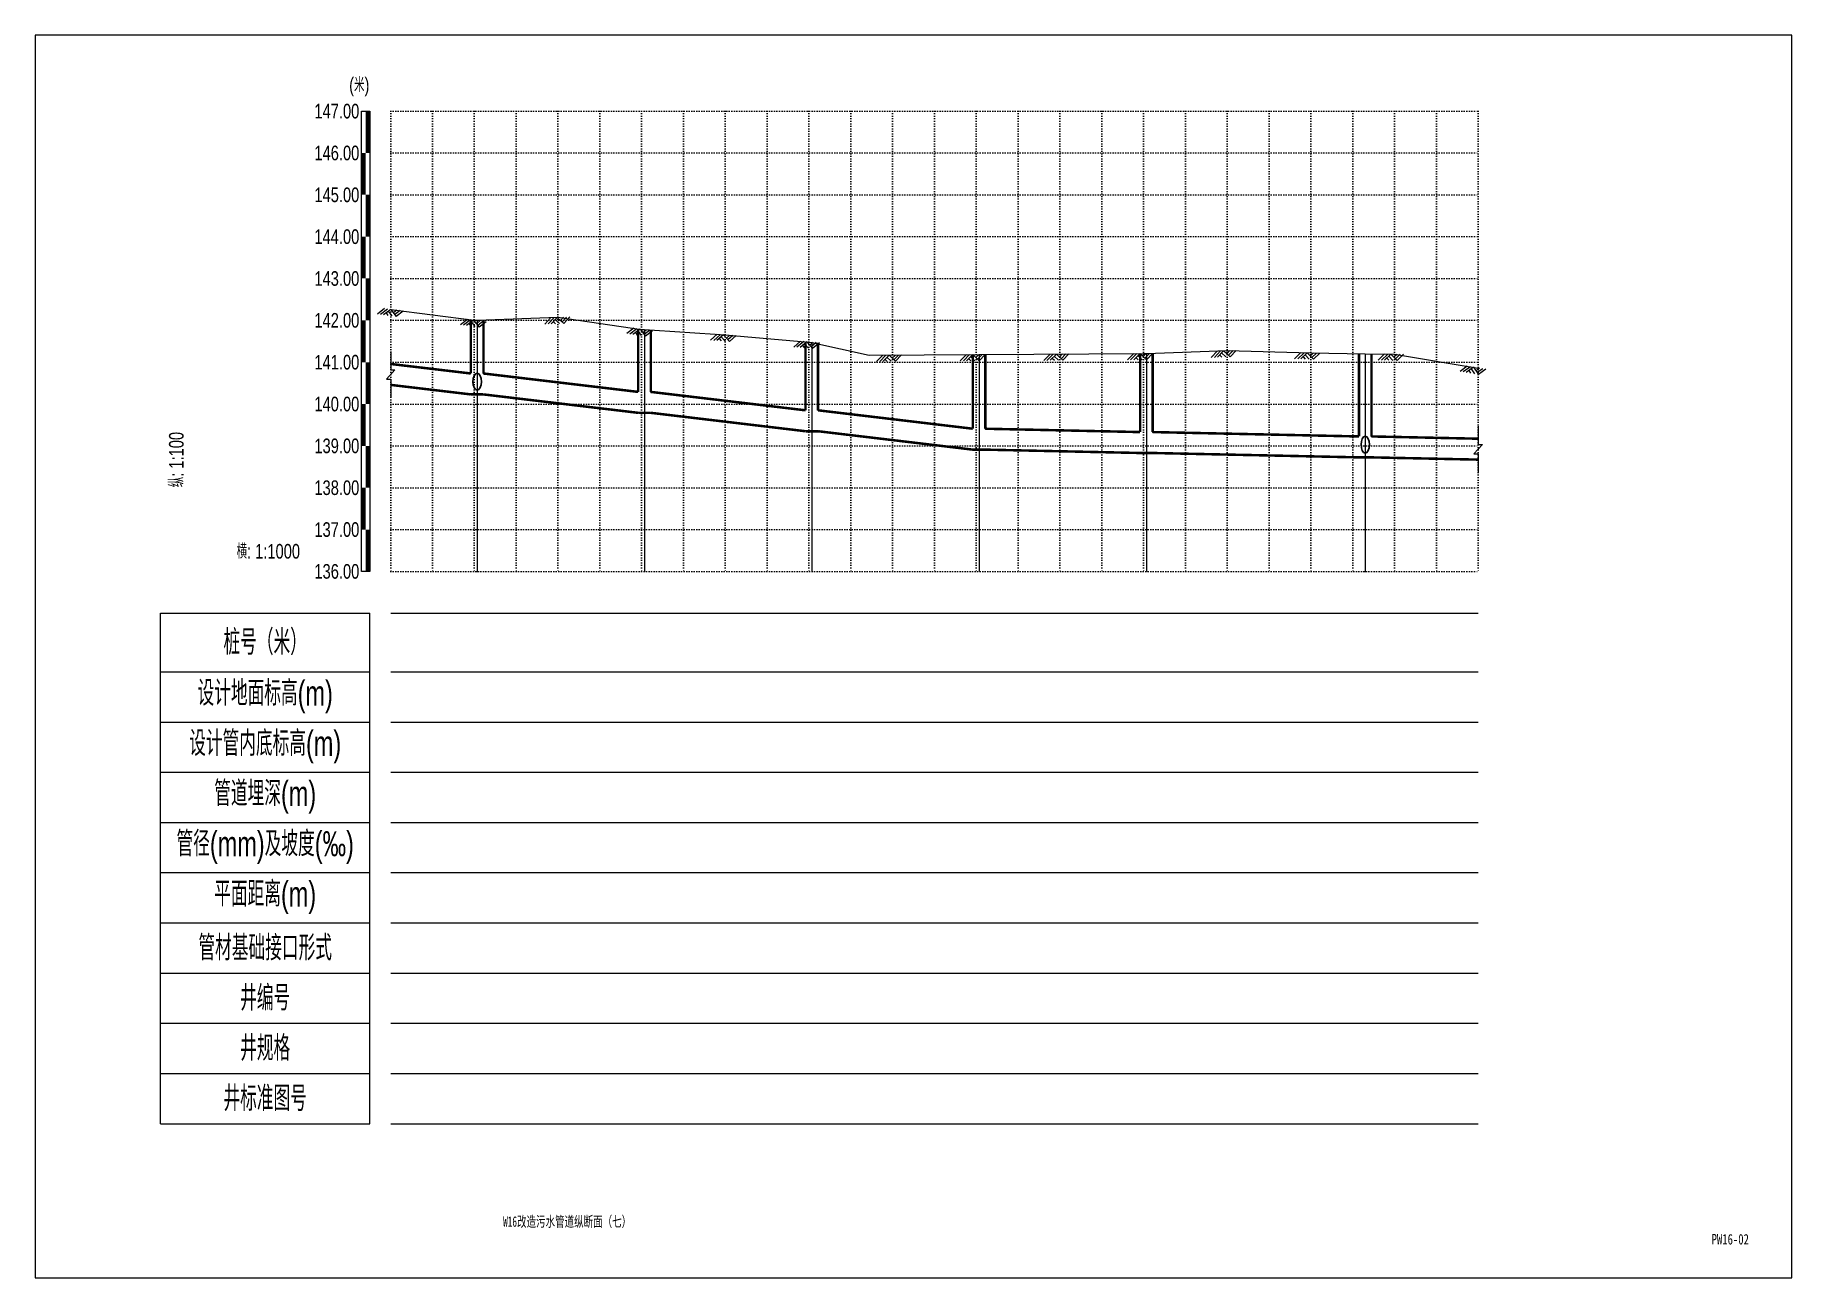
# Model space of a CAD drawing. Extents: x 529262 to 576451, y 2694391 to 2717535.
# Drawn here: x 571871.3 to 572291.3, y 2708946.5 to 2709243.5 of the extents above; entities that cross this region are included whole.
import ezdxf
from ezdxf.enums import TextEntityAlignment as Align

# ---------------------------------------------------------------- set-up
doc = ezdxf.new("R2010")
doc.units = 0
doc.linetypes.add('DOT', pattern=[6.35, 0, -6.35])
for name, color, linetype in [('GPSCOMMON', 7, 'Continuous'), ('P-说明', 7, 'Continuous'), ('图框线', 7, 'Continuous'), ('纵断_分栏线', 5, 'Continuous'), ('纵断_地面线', 3, 'Continuous'), ('纵断_标注', 2, 'Continuous'), ('纵断_标注_支管', 2, 'Continuous'), ('纵断_表头', 2, 'Continuous'), ('纵断_设计线', 1, 'Continuous'), ('纵断_高程网格', 8, 'DOT')]:
    doc.layers.add(name, color=color, linetype=linetype)
doc.layers.add('纵断污水井', color=7, linetype='Continuous', lineweight=60)
doc.layers.add('纵断污水管', color=224, linetype='Continuous', lineweight=60)
doc.styles.add('JieTuHzTxt', font='smsim.shx', dxfattribs={"width": 0.7, "bigfont": 'smfs.shx'})
doc.styles.add('SEMDI', font='smsim.shx', dxfattribs={"width": 0.75, "bigfont": 'smfs.shx'})
doc.styles.add('宋体', font='', dxfattribs={"width": 0.75})
doc.styles.get('宋体').set_extended_font_data('SimSun')

msp = doc.modelspace()

# ---------------------------------------------------------------- texts
at = {"layer": 'P-说明', "style": '宋体'}
for s, width, p in [('W16改造污水管道纵断面（七）', 0.65, (571998.466, 2708959.979)), ('PW16-02', 0.75, (572276.54, 2708955.749))]:
    msp.add_text(s, height=2.5, dxfattribs=dict(at, width=width)).set_placement(p, align=Align.MIDDLE_CENTER)
at = {"layer": '纵断_标注', "style": 'SEMDI', "width": 0.75}
msp.add_text('纵: 1:100', height=3.5, rotation=90, dxfattribs=at).set_placement((571903.269, 2709148.694), align=Align.TOP_RIGHT)
msp.add_text('横: 1:1000', height=3.5, dxfattribs=at).set_placement((571934.603, 2709117.361), align=Align.BOTTOM_RIGHT)
at = {"layer": '纵断_表头', "style": 'SEMDI', "width": 0.75}
msp.add_text('(米)', height=3.5, dxfattribs=at).set_placement((571948.769, 2709228.861), align=Align.BOTTOM_CENTER)
for s, p in [('147.00', (571948.769, 2709225.361)), ('146.00', (571948.769, 2709215.361)), ('145.00', (571948.769, 2709205.361)), ('144.00', (571948.769, 2709195.361)), ('143.00', (571948.769, 2709185.361)), ('142.00', (571948.769, 2709175.361)), ('141.00', (571948.769, 2709165.361)), ('140.00', (571948.769, 2709155.361)), ('139.00', (571948.769, 2709145.361)), ('138.00', (571948.769, 2709135.361)), ('137.00', (571948.769, 2709125.361)), ('136.00', (571948.769, 2709115.361))]:
    msp.add_text(s, height=3.5, dxfattribs=at).set_placement(p, align=Align.MIDDLE_RIGHT)

# ---------------------------------------------------------------- blocks, each defined once
blk = doc.blocks.new('A3WK')
at = {"layer": '图框线'}
blk.add_lwpolyline([(0, 0), (420, 0), (420, 297), (0, 297), (0, 0)], dxfattribs=at)
blk = doc.blocks.new('市政排水（YZ）_zdbt')
at = {"color": 0, "linetype": 'ByBlock', "lineweight": -2}
for p, q in [((-50, 0), (0, 0)), ((-50, -122), (-50, 0)), ((0, -122), (0, 0)), ((-50, -14), (0, -14)), ((-50, -26), (0, -26)), ((-50, -38), (0, -38)), ((-50, -50), (0, -50)), ((-50, -62), (0, -62)), ((-50, -74), (0, -74)), ((-50, -86), (0, -86)), ((-50, -98), (0, -98)), ((-50, -110), (0, -110)), ((-50, -122), (0, -122))]:
    blk.add_line(p, q, dxfattribs=at)
at = {"color": 0, "linetype": 'ByBlock', "lineweight": -2, "char_height": 6, "attachment_point": 5, "style": 'JieTuHzTxt'}
for s, insert in [('桩号（米）', (-25, -7)), ('设计地面标高(m)', (-25, -20)), ('设计管内底标高(m)', (-25, -32)), ('管道埋深(m)', (-25, -44)), ('管径(mm)及坡度(‰)', (-25, -56)), ('平面距离(m)', (-25, -68)), ('管材基础接口形式', (-25, -80)), ('井编号', (-25, -92)), ('井规格', (-25, -104)), ('井标准图号', (-25, -116))]:
    blk.add_mtext(s, dxfattribs=dict(at, insert=insert))
blk = doc.blocks.new('VSDesignLineBlock')
at = {"color": 0, "linetype": 'Continuous'}
for p, q in [((-1.5, 0), (-3, -1.5)), ((-0.75, 0), (-2.25, -1.5)), ((0, 0), (-1.5, -1.5)), ((0, 0), (1.5, -1.5)), ((1.5, 0), (0.75, -0.75)), ((2.25, 0), (1.12, -1.12)), ((3, 0), (1.5, -1.5)), ((-0.98, -0.98), (-0.46, -1.5)), ((-0.5, -0.5), (0.5, -1.5))]:
    blk.add_line(p, q, dxfattribs=at)

# ---------------------------------------------------------------- linework, layer by layer
for p in [(571956.269, 2709164.931), (571978.453, 2709162.656), (572018.453, 2709158.256), (572058.453, 2709153.856), (572098.453, 2709149.456), (572138.453, 2709148.656), (572190.783, 2709147.609)]:
    msp.add_point(p)
at = {"layer": 'GPSCOMMON'}
msp.add_point((571956.269, 2709115.361), dxfattribs=at)
at = {"layer": '纵断_分栏线'}
for p, q in [((571956.269, 2709105.361), (572216.269, 2709105.361)), ((571956.269, 2709091.361), (572216.269, 2709091.361)), ((571956.269, 2709079.361), (572216.269, 2709079.361)), ((571956.269, 2709067.361), (572216.269, 2709067.361)), ((571956.269, 2709055.361), (572216.269, 2709055.361)), ((571956.269, 2709043.361), (572216.269, 2709043.361)), ((571956.269, 2709031.361), (572216.269, 2709031.361)), ((571956.269, 2709019.361), (572216.269, 2709019.361)), ((571956.269, 2709007.361), (572216.269, 2709007.361)), ((571956.269, 2708995.361), (572216.269, 2708995.361)), ((571956.269, 2708983.361), (572216.269, 2708983.361))]:
    msp.add_line(p, q, dxfattribs=at)
at = {"layer": '纵断_地面线'}
msp.add_lwpolyline([(571956.269, 2709177.971), (571976.269, 2709175.381), (571976.953, 2709175.401), (571996.269, 2709176.081), (572016.269, 2709173.201), (572016.953, 2709173.161), (572036.269, 2709171.891), (572056.269, 2709170.181), (572056.953, 2709170.031), (572070.65, 2709167.031), (572096.953, 2709167.195), (572136.269, 2709167.441), (572136.953, 2709167.461), (572156.269, 2709168.111), (572176.269, 2709167.581), (572189.282, 2709167.391), (572196.269, 2709167.291), (572216.269, 2709163.961)], dxfattribs=at)
at = {"layer": '纵断_标注'}
for p, q in [((571976.953, 2709175.401), (571976.953, 2709115.361)), ((572016.953, 2709173.161), (572016.953, 2709115.361)), ((572056.953, 2709170.031), (572056.953, 2709115.361)), ((572096.953, 2709167.195), (572096.953, 2709115.361)), ((572136.953, 2709167.461), (572136.953, 2709115.361)), ((572189.283, 2709167.391), (572189.283, 2709115.361))]:
    msp.add_line(p, q, dxfattribs=at)
for points in [[(571956.269, 2709167.931), (571956.269, 2709163.531), (571957.269, 2709163.531), (571955.269, 2709161.331), (571956.269, 2709161.331), (571956.269, 2709156.931)], [(572216.269, 2709150.07), (572216.269, 2709145.67), (572217.269, 2709145.67), (572215.269, 2709143.47), (572216.269, 2709143.47), (572216.269, 2709139.07)]]:
    msp.add_lwpolyline(points, dxfattribs=at)
for points in [[(571901.269, 2709115.361, 0, 0, 0), (571901.269, 2709140.694, 1, 0, 0), (571901.269, 2709148.694, 0, 0, 0)], [(571901.269, 2709115.361, 0, 0, 0), (571926.603, 2709115.361, 1, 0, 0), (571934.603, 2709115.361, 0, 0, 0)]]:
    msp.add_lwpolyline(points, format="xyseb", dxfattribs=at)
at = {"layer": '纵断_标注_支管'}
for p in [(571976.953, 2709115.361), (572189.283, 2709115.361)]:
    msp.add_point(p, dxfattribs=at)
at = {"layer": '纵断_表头', "const_width": 1}
for points in [[(571950.769, 2709215.361), (571950.769, 2709225.361)], [(571949.769, 2709205.361), (571949.769, 2709215.361)], [(571950.769, 2709195.361), (571950.769, 2709205.361)], [(571949.769, 2709185.361), (571949.769, 2709195.361)], [(571950.769, 2709175.361), (571950.769, 2709185.361)], [(571949.769, 2709165.361), (571949.769, 2709175.361)], [(571950.769, 2709155.361), (571950.769, 2709165.361)], [(571949.769, 2709145.361), (571949.769, 2709155.361)], [(571950.769, 2709135.361), (571950.769, 2709145.361)], [(571949.769, 2709125.361), (571949.769, 2709135.361)], [(571950.769, 2709115.361), (571950.769, 2709125.361)]]:
    msp.add_lwpolyline(points, dxfattribs=at)
at = {"layer": '纵断_表头'}
msp.add_lwpolyline([(571951.269, 2709115.361), (571949.269, 2709115.361), (571949.269, 2709225.361), (571951.269, 2709225.361), (571951.269, 2709115.361)], dxfattribs=at)
at = {"layer": '纵断_设计线'}
msp.add_lwpolyline([(571956.269, 2709177.971), (571976.269, 2709175.381), (571976.953, 2709175.401), (571996.269, 2709176.081), (572016.269, 2709173.201), (572016.953, 2709173.161), (572036.269, 2709171.891), (572056.269, 2709170.181), (572056.953, 2709170.031), (572070.65, 2709167.031), (572096.953, 2709167.195), (572136.269, 2709167.441), (572136.953, 2709167.461), (572156.269, 2709168.111), (572176.269, 2709167.581), (572189.282, 2709167.391), (572196.269, 2709167.291), (572216.269, 2709163.961)], dxfattribs=at)
at = {"layer": '纵断_高程网格', "ltscale": 0.0787}
for p, q in [((571956.269, 2709225.361), (572216.269, 2709225.361)), ((571956.269, 2709225.361), (571956.269, 2709115.361)), ((571966.269, 2709225.361), (571966.269, 2709115.361)), ((571976.269, 2709225.361), (571976.269, 2709115.361)), ((571986.269, 2709225.361), (571986.269, 2709115.361)), ((571996.269, 2709225.361), (571996.269, 2709115.361)), ((572006.269, 2709225.361), (572006.269, 2709115.361)), ((572016.269, 2709225.361), (572016.269, 2709115.361)), ((572026.269, 2709225.361), (572026.269, 2709115.361)), ((572036.269, 2709225.361), (572036.269, 2709115.361)), ((572046.269, 2709225.361), (572046.269, 2709115.361)), ((572056.269, 2709225.361), (572056.269, 2709115.361)), ((572066.269, 2709225.361), (572066.269, 2709115.361)), ((572076.269, 2709225.361), (572076.269, 2709115.361)), ((572086.269, 2709225.361), (572086.269, 2709115.361)), ((572096.269, 2709225.361), (572096.269, 2709115.361)), ((572106.269, 2709225.361), (572106.269, 2709115.361)), ((572116.269, 2709225.361), (572116.269, 2709115.361)), ((572126.269, 2709225.361), (572126.269, 2709115.361)), ((572136.269, 2709225.361), (572136.269, 2709115.361)), ((572146.269, 2709225.361), (572146.269, 2709115.361)), ((572156.269, 2709225.361), (572156.269, 2709115.361)), ((572166.269, 2709225.361), (572166.269, 2709115.361)), ((572176.269, 2709225.361), (572176.269, 2709115.361)), ((572186.269, 2709225.361), (572186.269, 2709115.361)), ((572196.269, 2709225.361), (572196.269, 2709115.361)), ((572206.269, 2709225.361), (572206.269, 2709115.361)), ((572216.269, 2709225.361), (572216.269, 2709115.361)), ((571956.269, 2709215.361), (572216.269, 2709215.361)), ((571956.269, 2709205.361), (572216.269, 2709205.361)), ((571956.269, 2709195.361), (572216.269, 2709195.361)), ((571956.269, 2709185.361), (572216.269, 2709185.361)), ((571956.269, 2709175.361), (572216.269, 2709175.361)), ((571956.269, 2709165.361), (572216.269, 2709165.361)), ((571956.269, 2709155.361), (572216.269, 2709155.361)), ((571956.269, 2709145.361), (572216.269, 2709145.361)), ((571956.269, 2709135.361), (572216.269, 2709135.361)), ((571956.269, 2709125.361), (572216.269, 2709125.361)), ((571956.269, 2709115.361), (572216.269, 2709115.361))]:
    msp.add_line(p, q, dxfattribs=at)
at = {"layer": '纵断污水井', "const_width": 0.6}
for points in [[(571975.453, 2709175.401), (571975.453, 2709162.656)], [(571978.453, 2709175.401), (571978.453, 2709162.661)], [(572015.453, 2709173.161), (572015.453, 2709158.256)], [(572018.453, 2709173.161), (572018.453, 2709158.261)], [(572055.453, 2709170.031), (572055.453, 2709153.856)], [(572058.453, 2709170.031), (572058.453, 2709153.851)], [(572095.453, 2709167.195), (572095.453, 2709149.456)], [(572098.453, 2709167.195), (572098.453, 2709149.461)], [(572135.453, 2709167.461), (572135.453, 2709148.656)], [(572138.453, 2709167.461), (572138.453, 2709148.661)], [(572187.783, 2709167.391), (572187.783, 2709147.609)], [(572190.783, 2709167.391), (572190.783, 2709147.611)], [(571975.453, 2709157.661), (571978.453, 2709157.661)], [(572015.453, 2709153.261), (572018.453, 2709153.261)], [(572055.453, 2709148.851), (572058.453, 2709148.851)], [(572095.453, 2709144.461), (572098.453, 2709144.461)], [(572135.453, 2709143.661), (572138.453, 2709143.661)], [(572187.783, 2709142.611), (572190.783, 2709142.611)]]:
    msp.add_lwpolyline(points, dxfattribs=at)
at = {"layer": '纵断污水管', "const_width": 0.6}
for points in [[(571956.269, 2709164.931), (571975.453, 2709162.656)], [(571978.453, 2709162.656), (572015.453, 2709158.256)], [(571956.269, 2709159.931), (571975.453, 2709157.656)], [(572018.453, 2709158.256), (572055.453, 2709153.856)], [(571978.453, 2709157.656), (572015.453, 2709153.256)], [(572058.453, 2709153.856), (572095.453, 2709149.456)], [(572018.453, 2709153.256), (572055.453, 2709148.856)], [(572058.453, 2709148.856), (572095.453, 2709144.456)], [(572098.453, 2709149.456), (572135.453, 2709148.656)], [(572138.453, 2709148.656), (572187.783, 2709147.609)], [(572190.783, 2709147.609), (572216.269, 2709147.07)], [(572098.453, 2709144.456), (572135.453, 2709143.656)], [(572138.453, 2709143.656), (572187.783, 2709142.609)], [(572190.783, 2709142.609), (572216.269, 2709142.07)]]:
    msp.add_lwpolyline(points, dxfattribs=at)
at = {"layer": '纵断污水管', "lineweight": 30}
for centre in [(571976.953, 2709160.696), (572189.283, 2709145.649)]:
    msp.add_ellipse(centre, major_axis=(0, 2), ratio=0.5, dxfattribs=at)

# ---------------------------------------------------------------- block references
at = {"layer": '纵断_标注'}
for p, rotation in [((571956.269, 2709177.971), 352.6212614562216), ((571976.104, 2709175.402), 352.6212614562216), ((571996.09, 2709176.075), 2.016206401334468), ((572015.888, 2709173.256), 351.8057375132373), ((572035.842, 2709171.919), 356.2382988057978), ((572055.77, 2709170.224), 355.1130964006962), ((572075.427, 2709167.061), 0.3579902761295883), ((572095.426, 2709167.186), 0.3579902761295883), ((572115.426, 2709167.311), 0.3579902758227224), ((572135.426, 2709167.436), 0.3579902758227224), ((572155.415, 2709168.082), 1.927323925437301), ((572175.408, 2709167.604), 358.4820171114666), ((572195.405, 2709167.303), 359.1800219322863), ((572215.145, 2709164.148), 350.5469692498712)]:
    msp.add_blockref('VSDesignLineBlock', p, dxfattribs=dict(at, rotation=rotation))
at = {"layer": '纵断_表头'}
for name, p in [('A3WK', (571871.268, 2708946.518)), ('A3WK', (571871.269, 2708946.519)), ('市政排水（YZ）_zdbt', (571951.269, 2709105.361))]:
    msp.add_blockref(name, p, dxfattribs=at)

msp.set_redraw_order([(e.dxf.handle, doc.entitydb.next_handle()) for e in msp.query("TEXT MTEXT ATTDEF DIMENSION ARC_DIMENSION")])  # texts and dimensions are drawn at this point

doc.saveas('drawing.dxf')
